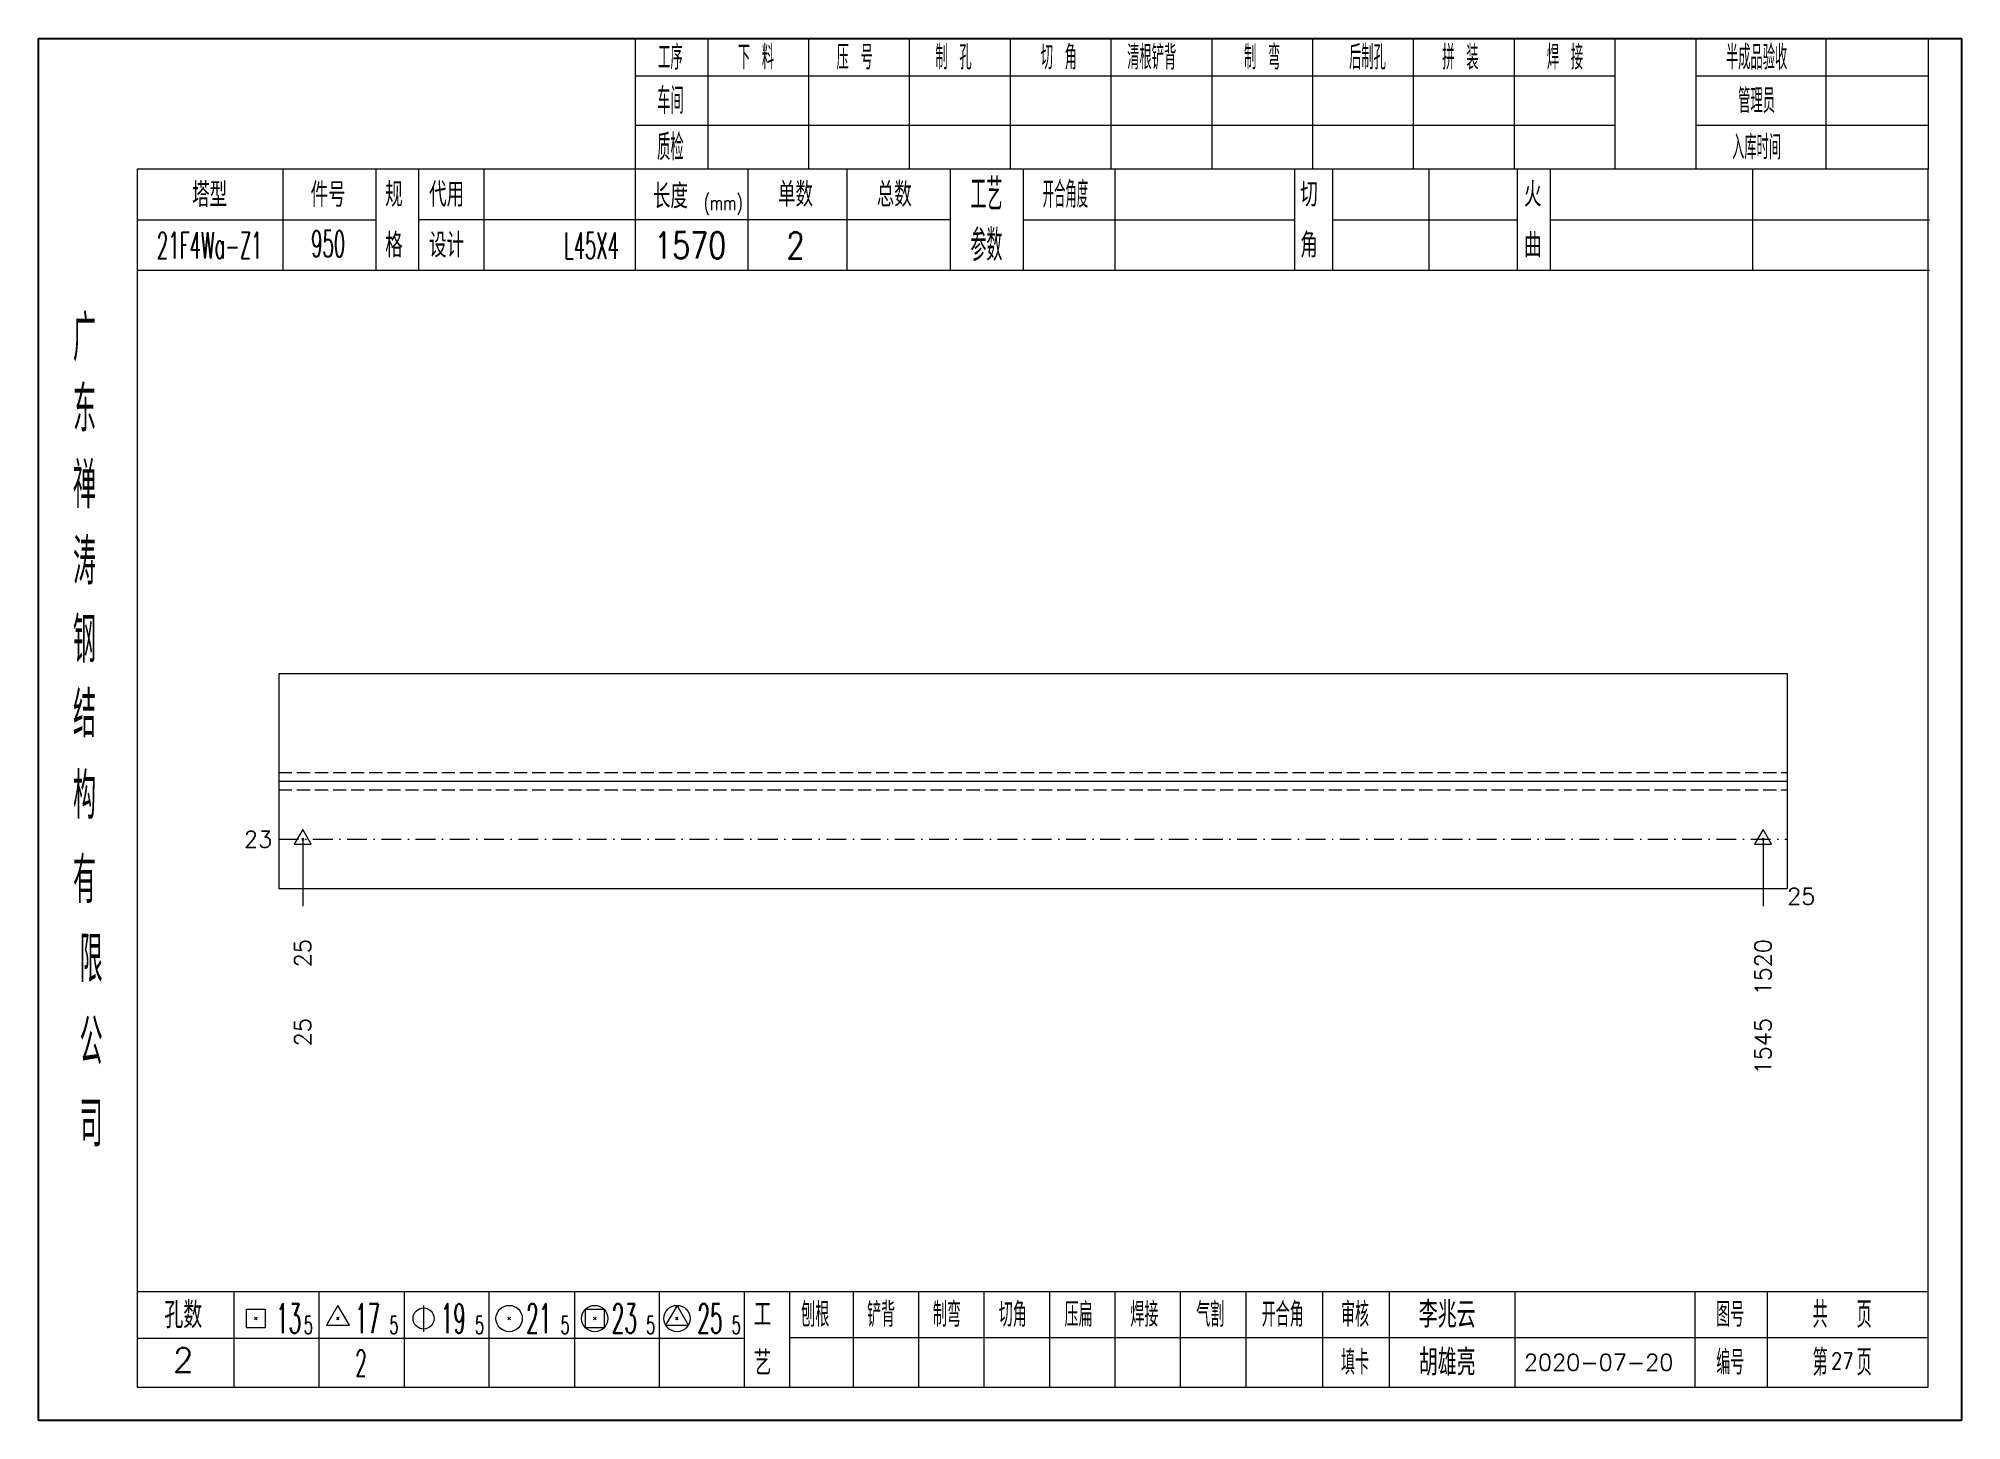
# Model space of a CAD drawing. Extents: x 1310 to 15542, y -76 to 8381.
# Drawn here: x 9631.8 to 9923.9, y -76.1 to 133.9 of the extents above; entities that cross this region are included whole.
import ezdxf
from ezdxf.enums import TextEntityAlignment as Align

# ---------------------------------------------------------------- set-up
doc = ezdxf.new("R2010")
doc.units = 0
doc.header["$MEASUREMENT"] = 0
doc.linetypes.add('一点画线', pattern=[5.2, 3, -1, 0.2, -1])
doc.linetypes.add('虚线', pattern=[2.75, 2, -0.75])
doc.layers.get('0').update_dxf_attribs({"linetype": 'CONTINUOUS', "lineweight": 25})
for name, color, linetype, lineweight in [('1', 7, 'CONTINUOUS', 25), ('4', 7, 'CONTINUOUS', 25), ('5', 7, 'CONTINUOUS', 25)]:
    doc.layers.add(name, color=color, linetype=linetype, lineweight=lineweight)
doc.styles.get("Standard").update_dxf_attribs({"font": 'simplex.shx', "width": 0.7, "height": 3, "bigfont": 'gbhzfs.shx'})

msp = doc.modelspace()

# ---------------------------------------------------------------- texts
at = {"color": 7, "linetype": 'Continuous', "lineweight": 13}
msp.add_text('23', height=2.5, dxfattribs=at).set_placement((9667.302, 12.201), align=Align.MIDDLE_RIGHT)
at = {"layer": '1', "color": 7, "linetype": 'Continuous', "lineweight": 13}
msp.add_text('25', height=2.5, dxfattribs=at).set_placement((9897.432, 3.534), align=Align.MIDDLE_LEFT)
at = {"layer": '1', "color": 8, "linetype": 'Continuous', "lineweight": 9}
for s, p in [('25', (9671.95, -2.966)), ('1520', (9893.783, -2.966))]:
    msp.add_text(s, height=2.5, rotation=90, dxfattribs=at).set_placement(p, align=Align.MIDDLE_RIGHT)
at = {"layer": '1', "color": 7, "linetype": 'Continuous', "lineweight": 13}
for s, p in [('25', (9671.95, -14.966)), ('1545', (9893.783, -14.966))]:
    msp.add_text(s, height=2.5, rotation=90, dxfattribs=at).set_placement(p, align=Align.MIDDLE_RIGHT)
at = {"layer": '4', "color": 1, "linetype": 'Continuous', "lineweight": 25}
for s, height, width, p in [('工序', 3.7, 0.7, (9727.802, 130.991)), ('下 料', 3.7, 0.7, (9740.802, 130.991)), ('压 号', 3.7, 0.7, (9755.802, 130.991)), ('制 孔', 3.7, 0.7, (9770.802, 130.991)), ('切 角', 3.7, 0.7, (9786.802, 130.991)), ('清根铲背 ', 3.7, 0.7, (9801.802, 130.991)), (' 制 弯', 3.7, 0.7, (9816.802, 130.991)), (' 后制孔', 3.7, 0.7, (9832.802, 130.991)), ('拼 装', 3.7, 0.7, (9847.802, 130.991)), (' 焊 接', 3.7, 0.7, (9862.802, 130.991)), ('半成品验收', 3.7, 0.7, (9892.802, 130.991)), ('车间', 4, 0.7, (9727.802, 124.391)), ('管理员', 3.7, 0.7, (9892.802, 124.391)), ('质检', 4, 0.7, (9727.802, 117.331)), ('入库时间', 3.7, 0.7, (9892.802, 117.331)), ('工艺', 4.8, 0.7, (9775.802, 110.151)), ('开合角度', 4, 0.6, (9787.802, 110.151)), ('(mm)', 2.24, 0.7, (9735.802, 108.891)), ('参数', 4.8, 0.7, (9775.802, 102.441)), ('21F4Wa-Z1', 4, 0.5, (9657.802, 102.411)), ('950', 4, 0.5, (9675.802, 102.661)), ('L45X4', 4, 0.5, (9715.802, 102.391)), ('1570', 4, 0.8, (9730.802, 102.441)), ('2', 4, 0.8, (9746.802, 102.441)), ('广', 6.96, 0.7, (9638.802, 88.361)), ('东', 6.96, 0.7, (9638.802, 77.571)), ('禅', 6.96, 0.7, (9638.802, 65.981)), ('涛', 6.96, 0.7, (9638.802, 54.381)), ('钢', 6.96, 0.7, (9638.802, 42.491)), ('结', 6.96, 0.7, (9638.802, 31.181)), ('构', 6.96, 0.7, (9638.802, 18.801)), ('有', 6.96, 0.7, (9638.802, 5.991)), ('限', 6.96, 0.7, (9639.802, -6.009)), ('公', 6.96, 0.7, (9639.802, -18.549)), ('司', 6.96, 0.7, (9639.802, -31.029)), ('13', 4.47, 0.5, (9669.802, -60.609)), ('17', 4.47, 0.5, (9681.802, -60.609)), ('19', 4.47, 0.5, (9694.802, -60.609)), ('21', 4.47, 0.5, (9707.802, -60.609)), ('23', 4.47, 0.5, (9720.802, -60.609)), ('25', 4.47, 0.5, (9733.802, -60.609)), ('刨根', 3.7, 0.8, (9749.802, -60.009)), ('铲背', 3.7, 0.8, (9759.802, -60.009)), ('制弯', 3.7, 0.8, (9769.802, -60.009)), ('切角', 3.7, 0.8, (9779.802, -60.009)), ('压扁', 3.7, 0.8, (9789.802, -60.009)), ('焊接', 3.7, 0.8, (9799.802, -60.009)), ('气割', 3.7, 0.8, (9809.802, -60.009)), ('开合角', 3.7, 0.8, (9820.802, -60.009)), ('审核', 3.7, 0.8, (9831.802, -60.009)), ('图号', 3.7, 0.8, (9888.802, -60.009)), ('共  页', 4, 0.8, (9905.802, -60.009)), ('5', 2.68, 0.6, (9672.802, -61.609)), ('5', 2.68, 0.6, (9685.802, -61.609)), ('5', 2.68, 0.6, (9698.802, -61.609)), ('5', 2.68, 0.6, (9711.802, -61.609)), ('5', 2.68, 0.6, (9724.802, -61.609)), ('5', 2.68, 0.6, (9737.802, -61.609)), ('2', 4, 0.5, (9680.802, -67.359)), ('填卡', 3.7, 0.8, (9831.802, -67.279)), ('编号', 3.7, 0.8, (9888.802, -67.279)), ('第  页', 4, 0.8, (9905.802, -67.279))]:
    msp.add_text(s, height=height, dxfattribs=dict(at, width=width)).set_placement(p, align=Align.MIDDLE_CENTER)
for s, height, p in [('塔型', 3.7, (9657.802, 110.121)), ('件号', 3.7, (9675.802, 110.121)), ('规', 3.7, (9685.802, 110.151)), ('代用', 3.7, (9693.802, 110.151)), ('长度', 3.7, (9727.802, 109.891)), ('单数', 3.7, (9746.802, 110.151)), ('总数', 3.7, (9761.802, 110.151)), ('切', 3.7, (9824.802, 110.151)), ('火', 3.7, (9858.802, 110.151)), ('格', 3.7, (9685.802, 102.441)), ('设计', 3.7, (9693.802, 102.441)), ('角', 3.7, (9824.802, 102.441)), ('曲', 3.7, (9858.802, 102.441)), ('孔数', 4, (9653.802, -60.089)), ('工', 3.7, (9741.802, -60.009)), ('李兆云', 4, (9845.802, -60.009)), ('2', 3.7, (9653.802, -66.919)), ('艺', 3.7, (9741.802, -67.359)), ('胡雄亮', 4, (9845.802, -67.279)), ('2020-07-20', 2.5, (9868.802, -67.279))]:
    msp.add_text(s, height=height, dxfattribs=at).set_placement(p, align=Align.MIDDLE_CENTER)
at = {"layer": '4', "color": 6, "linetype": 'Continuous', "lineweight": 25, "width": 0.8}
msp.add_text('27', height=2.5, dxfattribs=at).set_placement((9905.827, -67.051), align=Align.MIDDLE_CENTER)

# ---------------------------------------------------------------- blocks, each defined once
blk = doc.blocks.new('孔17.5')
at = {"layer": '5', "color": 7, "linetype": 'Continuous', "lineweight": 13}
for p, q in [((0, 1), (-0.866, -0.5)), ((-0.1, -0.1), (0.1, 0.1)), ((0.1, -0.1), (-0.1, 0.1)), ((0.866, -0.5), (0, 1)), ((-0.866, -0.5), (0.866, -0.5))]:
    blk.add_line(p, q, dxfattribs=at)
blk = doc.blocks.new('CTJGK')
at = {"color": 6, "linetype": 'Continuous'}
for p, q in [((0, 209.97), (292.13, 209.97)), ((0, 0), (0, 209.97)), ((292.13, 209.97), (292.13, 0)), ((292.13, 0), (0, 0))]:
    blk.add_line(p, q, dxfattribs=at)

# ---------------------------------------------------------------- linework, layer by layer
at = {"color": 7, "linetype": 'Continuous', "lineweight": 18}
for p, q in [((9668.302, 37.367), (9668.302, 4.701)), ((9668.302, 37.367), (9897.432, 37.367)), ((9897.432, 37.367), (9897.432, 4.701)), ((9668.302, 21.034), (9897.432, 21.034))]:
    msp.add_line(p, q, dxfattribs=at)
at = {"color": 1, "linetype": '虚线', "lineweight": 18}
for p, q in [((9668.302, 22.367), (9897.432, 22.367)), ((9668.302, 19.701), (9897.432, 19.701))]:
    msp.add_line(p, q, dxfattribs=at)
at = {"color": 3, "linetype": '一点画线', "lineweight": 13}
msp.add_line((9668.302, 12.201), (9897.432, 12.201), dxfattribs=at)
at = {"color": 7, "linetype": 'Continuous', "lineweight": 13}
for p, q in [((9671.95, 12.201), (9671.95, 2.034)), ((9893.783, 12.201), (9893.783, 2.034))]:
    msp.add_line(p, q, dxfattribs=at)
at = {"layer": '1', "color": 7, "linetype": 'Continuous', "lineweight": 18}
msp.add_line((9668.302, 4.701), (9897.432, 4.701), dxfattribs=at)
at = {"layer": '4', "color": 1, "linetype": 'Continuous', "lineweight": 18}
for p, q in [((9631.802, 133.861), (9631.802, -76.109)), ((9923.932, 133.861), (9631.802, 133.861)), ((9722.432, 133.861), (9722.432, 114.021)), ((9733.462, 133.861), (9733.462, 114.001)), ((9748.772, 133.861), (9748.772, 114.001)), ((9764.092, 133.861), (9764.092, 114.001)), ((9779.402, 133.861), (9779.402, 114.001)), ((9794.712, 133.861), (9794.712, 114.001)), ((9810.022, 133.861), (9810.022, 114.001)), ((9825.342, 133.861), (9825.342, 114.001)), ((9840.652, 133.861), (9840.652, 114.001)), ((9855.962, 133.861), (9855.962, 114.001)), ((9871.272, 133.861), (9871.272, 114.021)), ((9871.272, 133.861), (9871.272, 114.001)), ((9883.552, 133.861), (9883.552, 114.001)), ((9903.302, 133.861), (9903.302, 114.001)), ((9918.882, 133.861), (9918.882, 114.001)), ((9923.932, 104.061), (9923.932, 133.861)), ((9871.272, 128.131), (9722.432, 128.131)), ((9918.882, 128.131), (9883.552, 128.131)), ((9871.272, 120.651), (9722.432, 120.651)), ((9918.882, 120.651), (9883.552, 120.651)), ((9646.812, 114.001), (9646.812, -71.059)), ((9918.882, 114.001), (9646.812, 114.001)), ((9668.932, 114.011), (9668.932, 98.591)), ((9683.082, 98.591), (9683.082, 114.001)), ((9689.582, 98.591), (9689.582, 114.001)), ((9699.452, 114.001), (9699.452, 98.591)), ((9722.432, 114.021), (9722.432, 98.591)), ((9739.552, 114.001), (9739.552, 98.591)), ((9754.602, 114.001), (9754.602, 98.591)), ((9770.302, 114.001), (9770.302, 98.591)), ((9781.362, 114.001), (9781.362, 98.591)), ((9795.312, 114.001), (9795.312, 98.591)), ((9822.612, 114.001), (9822.612, 98.591)), ((9828.372, 114.001), (9828.372, 98.591)), ((9842.992, 114.001), (9842.992, 98.591)), ((9856.452, 114.001), (9856.452, 98.591)), ((9861.442, 114.001), (9861.442, 98.591)), ((9892.182, 114.001), (9892.182, 98.591)), ((9918.882, -71.059), (9918.882, 114.001)), ((9683.082, 106.241), (9646.812, 106.241)), ((9770.302, 106.291), (9689.582, 106.291)), ((9781.362, 106.291), (9822.612, 106.291)), ((9828.372, 106.291), (9856.452, 106.291)), ((9861.442, 106.291), (9919.062, 106.291)), ((9923.932, -76.109), (9923.932, 104.061)), ((9919.062, 98.591), (9646.812, 98.591)), ((9646.812, -56.529), (9918.882, -56.529)), ((9661.502, -56.529), (9661.502, -71.059)), ((9674.432, -71.059), (9674.432, -56.529)), ((9687.362, -56.529), (9687.362, -71.059)), ((9700.282, -71.059), (9700.282, -56.529)), ((9713.212, -56.529), (9713.212, -71.059)), ((9726.142, -71.059), (9726.142, -56.529)), ((9739.062, -71.059), (9739.062, -56.529)), ((9745.932, -71.059), (9745.932, -56.529)), ((9755.592, -71.059), (9755.592, -56.529)), ((9765.532, -71.059), (9765.532, -56.529)), ((9775.472, -71.059), (9775.472, -56.529)), ((9785.422, -71.059), (9785.422, -56.529)), ((9795.362, -71.059), (9795.362, -56.529)), ((9805.302, -71.059), (9805.302, -56.529)), ((9815.252, -71.059), (9815.252, -56.529)), ((9826.892, -71.059), (9826.892, -56.529)), ((9837.042, -71.059), (9837.042, -56.529)), ((9856.102, -71.059), (9856.102, -56.529)), ((9883.482, -71.059), (9883.482, -56.529)), ((9894.442, -71.059), (9894.442, -56.529)), ((9739.062, -63.659), (9646.812, -63.659)), ((9745.892, -63.499), (9918.882, -63.499)), ((9646.812, -71.059), (9918.882, -71.059)), ((9631.802, -76.109), (9923.932, -76.109))]:
    msp.add_line(p, q, dxfattribs=at)
at = {"layer": '4', "color": 7, "linetype": 'Continuous', "lineweight": 13}
for p, q in [((9663.388, -62.023), (9663.388, -59.195)), ((9663.388, -59.195), (9666.216, -59.195)), ((9664.602, -60.809), (9665.002, -60.409)), ((9665.002, -60.809), (9664.602, -60.409)), ((9666.216, -59.195), (9666.216, -62.023)), ((9677.302, -58.609), (9675.57, -61.609)), ((9677.102, -60.809), (9677.502, -60.409)), ((9677.502, -60.809), (9677.102, -60.409)), ((9679.034, -61.609), (9677.302, -58.609)), ((9690.302, -58.609), (9690.302, -62.609)), ((9703.102, -60.809), (9703.502, -60.409)), ((9703.502, -60.809), (9703.102, -60.409)), ((9714.888, -62.023), (9714.888, -59.195)), ((9714.888, -59.195), (9717.716, -59.195)), ((9716.102, -60.809), (9716.502, -60.409)), ((9716.502, -60.809), (9716.102, -60.409)), ((9717.716, -59.195), (9717.716, -62.023)), ((9728.802, -58.609), (9727.07, -61.609)), ((9728.602, -60.809), (9729.002, -60.409)), ((9729.002, -60.809), (9728.602, -60.409)), ((9730.534, -61.609), (9728.802, -58.609)), ((9666.216, -62.023), (9663.388, -62.023)), ((9675.57, -61.609), (9679.034, -61.609)), ((9717.716, -62.023), (9714.888, -62.023)), ((9727.07, -61.609), (9730.534, -61.609))]:
    msp.add_line(p, q, dxfattribs=at)
for centre, radius in [((9690.302, -60.609), 1.6), ((9703.302, -60.609), 2), ((9716.302, -60.609), 2), ((9728.802, -60.609), 2)]:
    msp.add_circle(centre, radius, dxfattribs=at)

# ---------------------------------------------------------------- block references
at = {"color": 0, "linetype": 'Continuous'}
msp.add_blockref('CTJGK', (9631.802, -76.109), dxfattribs=at)
at = {"layer": '1', "color": 8, "linetype": 'Continuous', "lineweight": 9, "xscale": 1.5, "yscale": 1.5, "zscale": 1.5}
for p in [(9671.95, 12.201), (9893.783, 12.201)]:
    msp.add_blockref('孔17.5', p, dxfattribs=at)

msp.set_redraw_order([(e.dxf.handle, doc.entitydb.next_handle()) for e in msp.query("TEXT MTEXT ATTDEF DIMENSION ARC_DIMENSION")])  # texts and dimensions are drawn at this point

doc.saveas('drawing.dxf')
